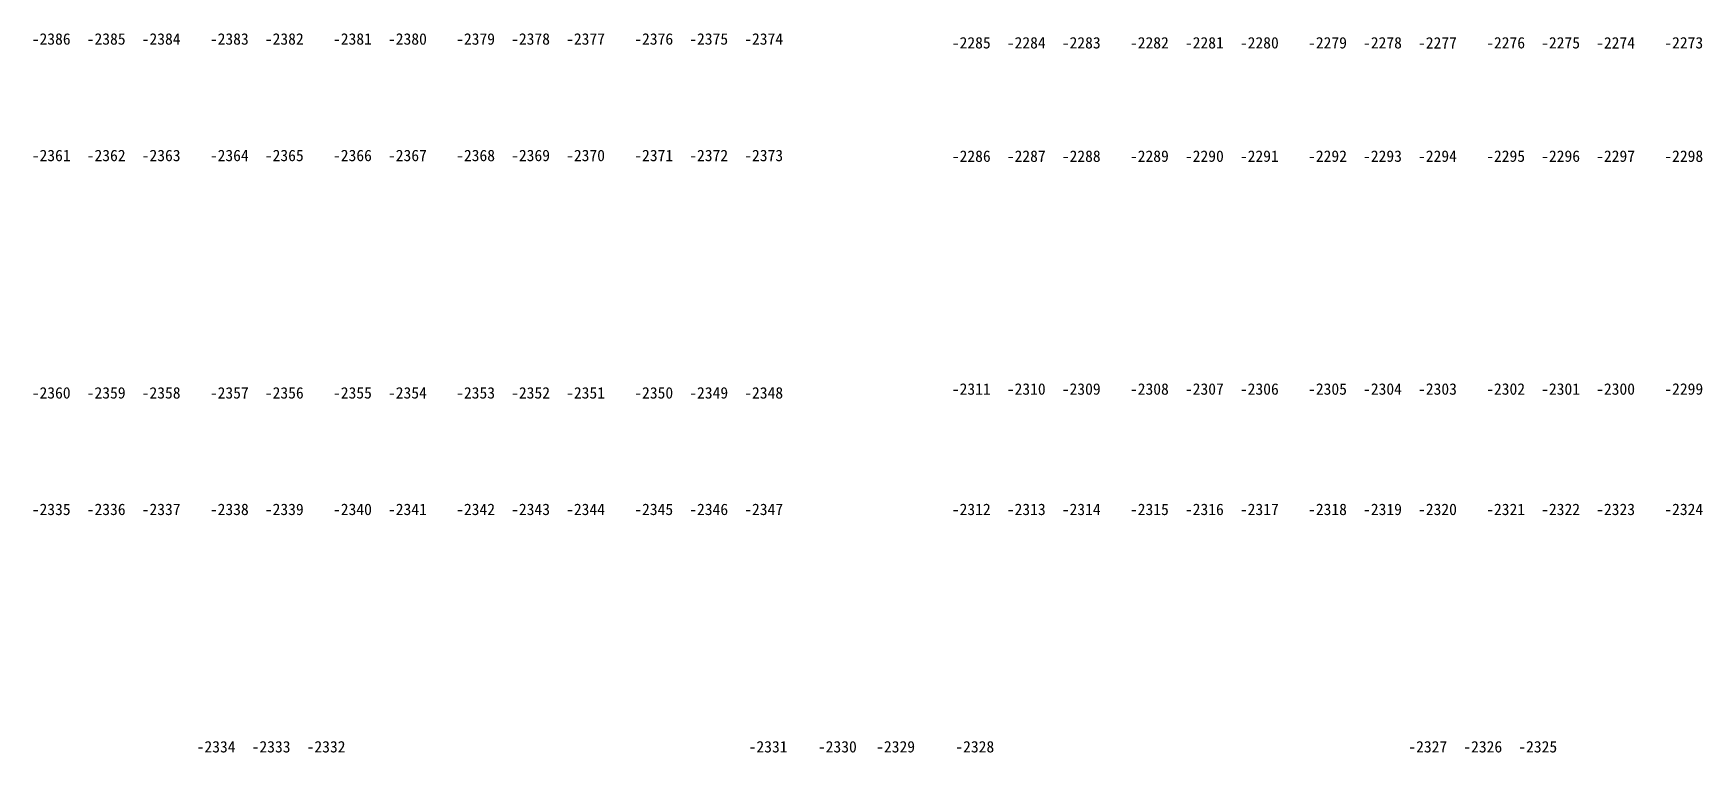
# Model space of a CAD drawing. Header units: millimetres. Extents: x -990709 to 218990, y -633409 to -276709.
# Drawn here: x -990459 to -914552, y -601764 to -569041 of the extents above; entities that cross this region are included whole.
import ezdxf
from ezdxf.enums import TextEntityAlignment as Align

# ---------------------------------------------------------------- set-up
doc = ezdxf.new("R2010")
doc.units = ezdxf.units.MM
doc.header["$LTSCALE"] = 100
doc.layers.add('A-TITLE', color=222, linetype='Continuous')
doc.styles.add('华文细黑', font='STXIHEI.TTF')

msp = doc.modelspace()

# ---------------------------------------------------------------- texts
at = {"layer": 'A-TITLE', "style": '华文细黑'}
for s, p in [('-2386', (-989650, -569300, 0)), ('-2385', (-987150, -569300, 0)), ('-2384', (-984650, -569300, 0)), ('-2383', (-981550, -569300, 0)), ('-2382', (-979050, -569300, 0)), ('-2381', (-975950, -569300, 0)), ('-2380', (-973450, -569300, 0)), ('-2379', (-970350, -569300, 0)), ('-2378', (-967850, -569300, 0)), ('-2377', (-965350, -569300, 0)), ('-2376', (-962250, -569300, 0)), ('-2375', (-959750, -569300, 0)), ('-2374', (-957250, -569300, 0)), ('-2285', (-947810.1, -569472.4, 0)), ('-2284', (-945310.1, -569472.4, 0)), ('-2283', (-942810.1, -569472.4, 0)), ('-2282', (-939710.1, -569472.4, 0)), ('-2281', (-937210.1, -569472.4, 0)), ('-2280', (-934710.1, -569472.4, 0)), ('-2279', (-931610.1, -569472.4, 0)), ('-2278', (-929110.1, -569472.4, 0)), ('-2277', (-926610.1, -569472.4, 0)), ('-2276', (-923510.1, -569472.4, 0)), ('-2275', (-921010.1, -569472.4, 0)), ('-2274', (-918510.1, -569472.4, 0)), ('-2273', (-915410.1, -569472.4, 0)), ('-2361', (-989650, -574600, 0)), ('-2362', (-987150, -574600, 0)), ('-2363', (-984650, -574600, 0)), ('-2364', (-981550, -574600, 0)), ('-2365', (-979050, -574600, 0)), ('-2366', (-975950, -574600, 0)), ('-2367', (-973450, -574600, 0)), ('-2368', (-970350, -574600, 0)), ('-2369', (-967850, -574600, 0)), ('-2370', (-965350, -574600, 0)), ('-2371', (-962250, -574600, 0)), ('-2372', (-959750, -574600, 0)), ('-2373', (-957250, -574600, 0)), ('-2286', (-947810.1, -574631.9, 0)), ('-2287', (-945310.1, -574631.9, 0)), ('-2288', (-942810.1, -574631.9, 0)), ('-2289', (-939710.1, -574631.9, 0)), ('-2290', (-937210.1, -574631.9, 0)), ('-2291', (-934710.1, -574631.9, 0)), ('-2292', (-931610.1, -574631.9, 0)), ('-2293', (-929110.1, -574631.9, 0)), ('-2294', (-926610.1, -574631.9, 0)), ('-2295', (-923510.1, -574631.9, 0)), ('-2296', (-921010.1, -574631.9, 0)), ('-2297', (-918510.1, -574631.9, 0)), ('-2298', (-915410.1, -574631.9, 0)), ('-2360', (-989650, -585400, 0)), ('-2359', (-987150, -585400, 0)), ('-2358', (-984650, -585400, 0)), ('-2357', (-981550, -585400, 0)), ('-2356', (-979050, -585400, 0)), ('-2355', (-975950, -585400, 0)), ('-2354', (-973450, -585400, 0)), ('-2353', (-970350, -585400, 0)), ('-2352', (-967850, -585400, 0)), ('-2351', (-965350, -585400, 0)), ('-2350', (-962250, -585400, 0)), ('-2349', (-959750, -585400, 0)), ('-2348', (-957250, -585400, 0)), ('-2311', (-947810.1, -585225.2, 0)), ('-2310', (-945310.1, -585225.2, 0)), ('-2309', (-942810.1, -585225.2, 0)), ('-2308', (-939710.1, -585225.2, 0)), ('-2307', (-937210.1, -585225.2, 0)), ('-2306', (-934710.1, -585225.2, 0)), ('-2305', (-931610.1, -585225.2, 0)), ('-2304', (-929110.1, -585225.2, 0)), ('-2303', (-926610.1, -585225.2, 0)), ('-2302', (-923510.1, -585225.2, 0)), ('-2301', (-921010.1, -585225.2, 0)), ('-2300', (-918510.1, -585225.2, 0)), ('-2299', (-915410.1, -585225.2, 0)), ('-2335', (-989650, -590700, 0)), ('-2336', (-987150, -590700, 0)), ('-2337', (-984650, -590700, 0)), ('-2338', (-981550, -590700, 0)), ('-2339', (-979050, -590700, 0)), ('-2340', (-975950, -590700, 0)), ('-2341', (-973450, -590700, 0)), ('-2342', (-970350, -590700, 0)), ('-2343', (-967850, -590700, 0)), ('-2344', (-965350, -590700, 0)), ('-2345', (-962250, -590700, 0)), ('-2346', (-959750, -590700, 0)), ('-2347', (-957250, -590700, 0)), ('-2312', (-947810.1, -590700, 0)), ('-2313', (-945310.1, -590700, 0)), ('-2314', (-942810.1, -590700, 0)), ('-2315', (-939710.1, -590700, 0)), ('-2316', (-937210.1, -590700, 0)), ('-2317', (-934710.1, -590700, 0)), ('-2318', (-931610.1, -590700, 0)), ('-2319', (-929110.1, -590700, 0)), ('-2320', (-926610.1, -590700, 0)), ('-2321', (-923510.1, -590700, 0)), ('-2322', (-921010.1, -590700, 0)), ('-2323', (-918510.1, -590700, 0)), ('-2324', (-915410.1, -590700, 0)), ('-2334', (-982150, -601500, 0)), ('-2333', (-979650, -601500, 0)), ('-2332', (-977150, -601500, 0)), ('-2331', (-957050, -601500, 0)), ('-2330', (-953900, -601500, 0)), ('-2329', (-951250, -601500, 0)), ('-2328', (-947650, -601500, 0)), ('-2327', (-927050, -601500, 0)), ('-2326', (-924550, -601500, 0)), ('-2325', (-922050, -601500))]:
    msp.add_text(s, height=520, dxfattribs=at).set_placement(p, align=Align.MIDDLE)

doc.saveas('drawing.dxf')
